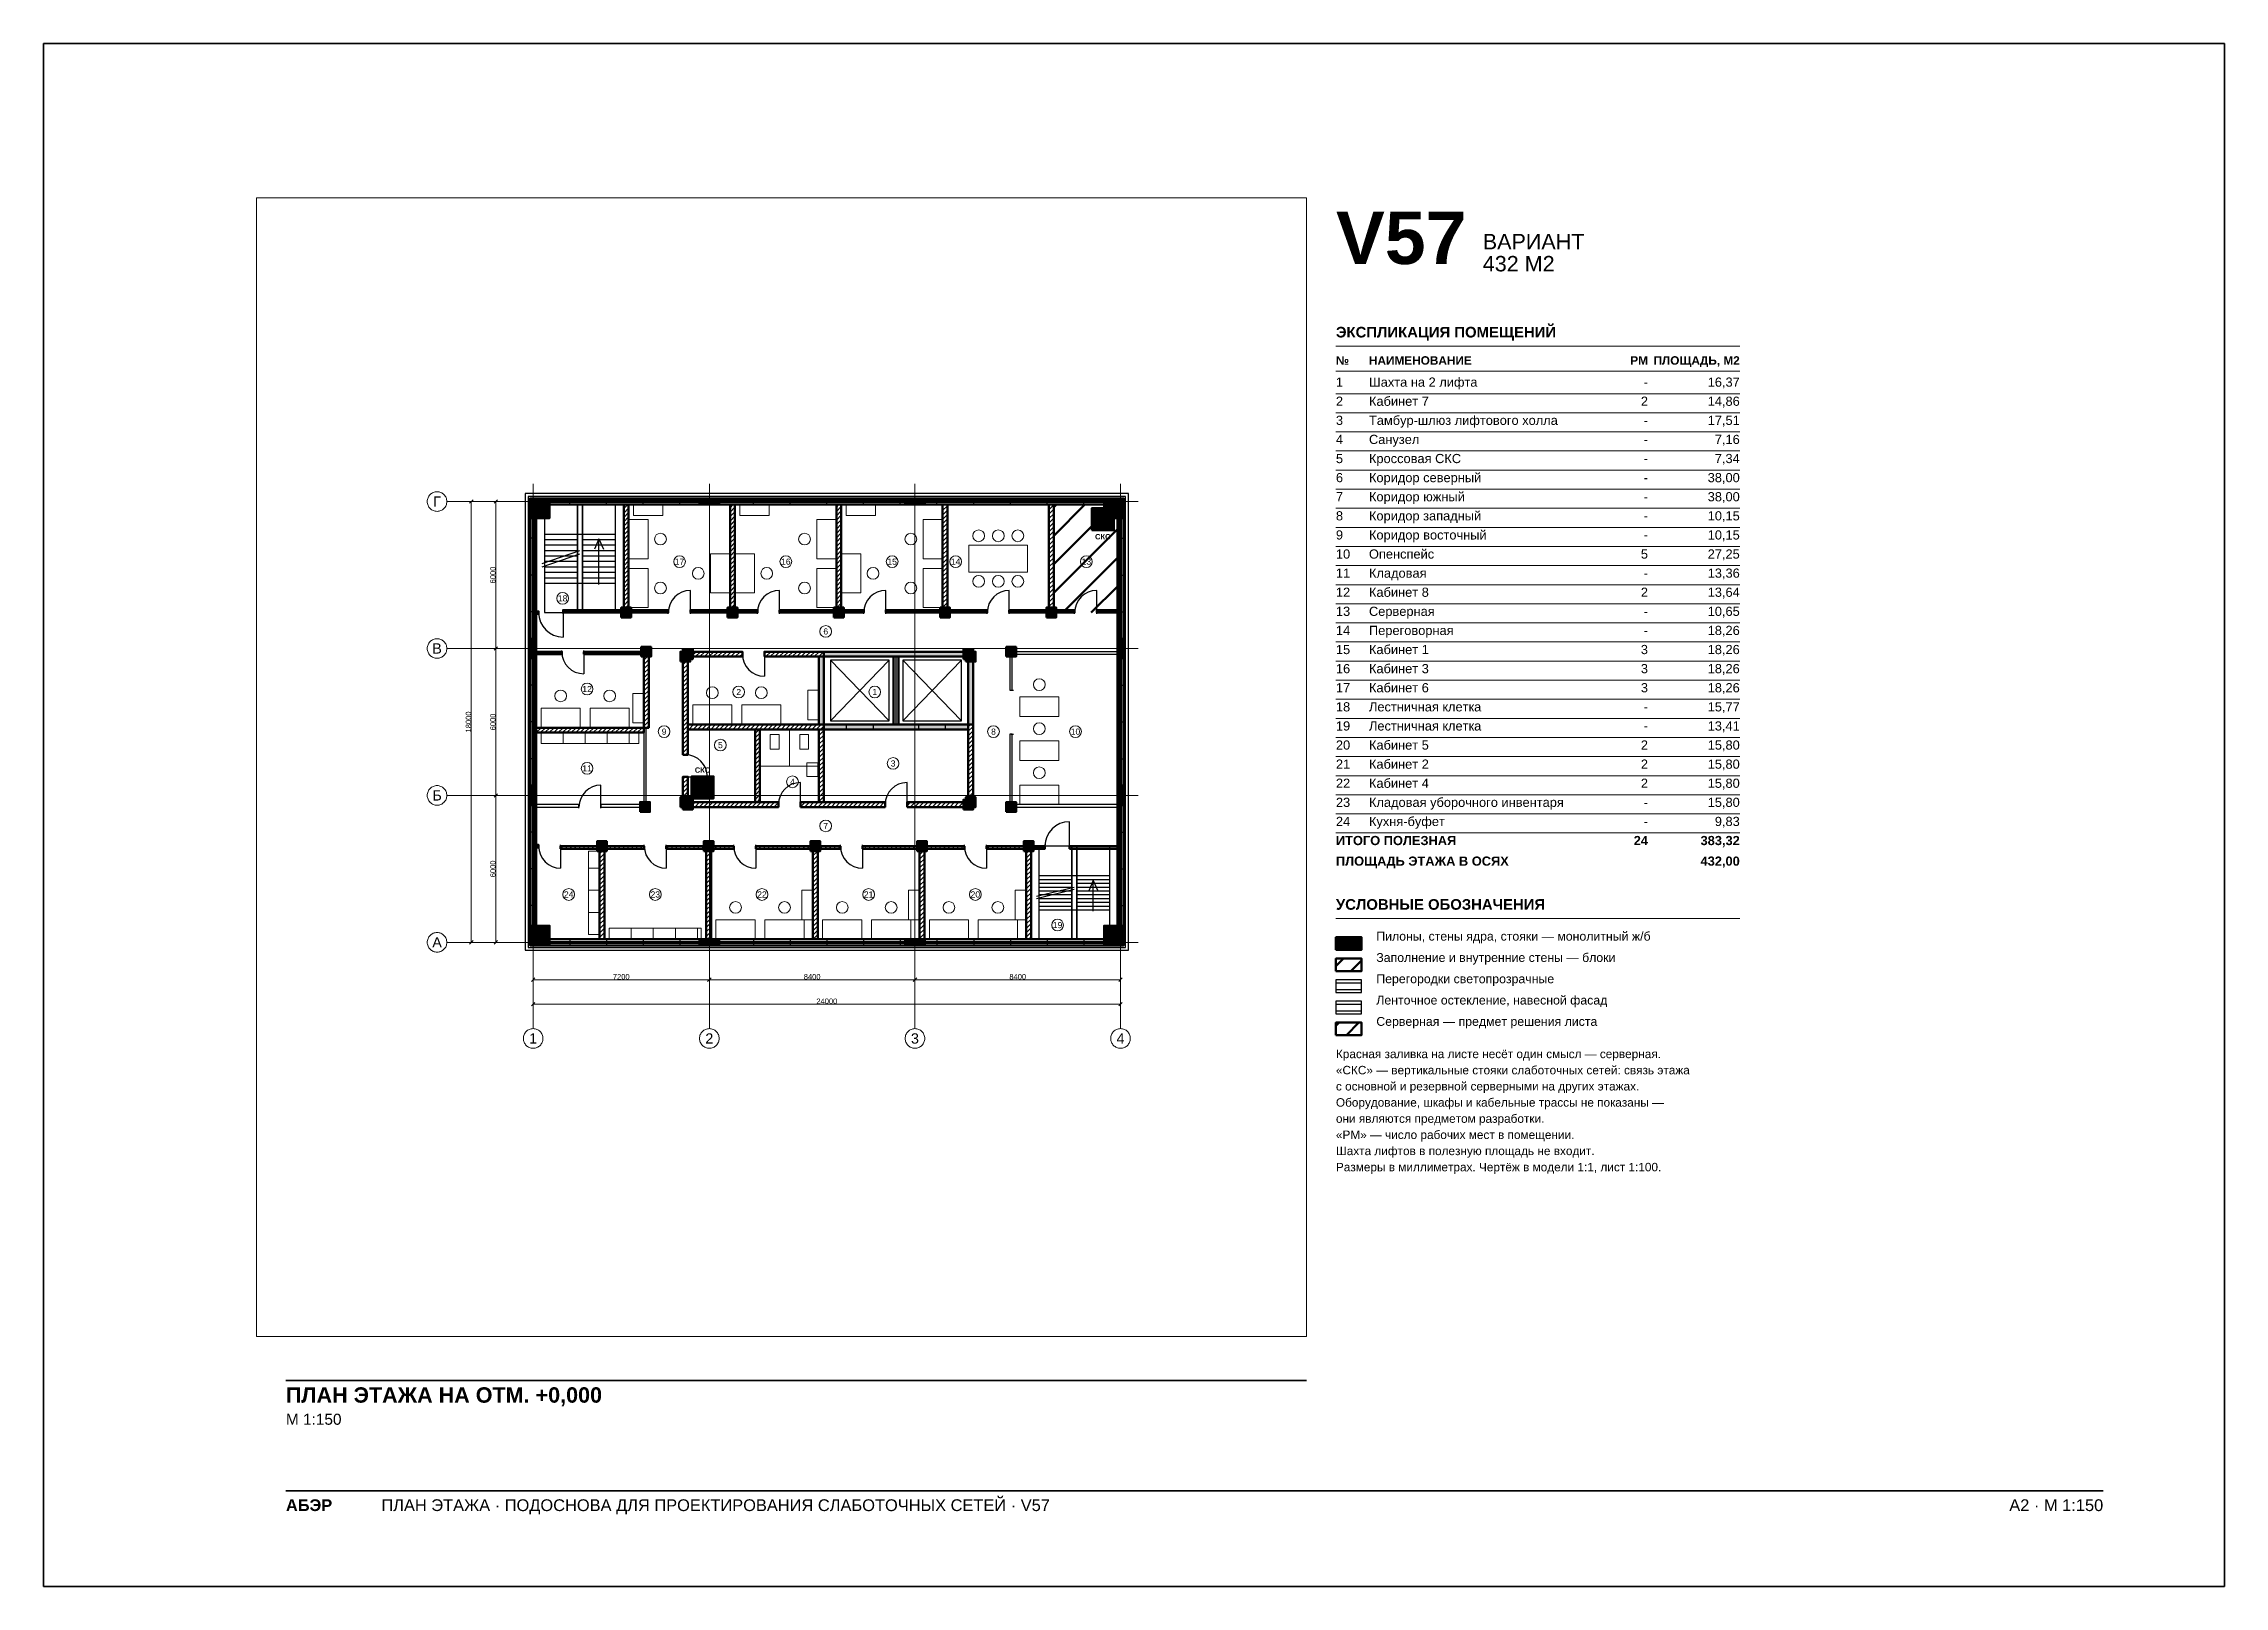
# Paper-space layout 'A2-1-100' of a CAD drawing. Header units: millimetres. Extents: x 0 to 594, y 0 to 420.
# The model-space entities are those that its viewports show. They can reach past a viewport. Long polylines and large blocks are cut down to what shows.
import ezdxf
from ezdxf.enums import TextEntityAlignment as Align

# ---------------------------------------------------------------- set-up
doc = ezdxf.new("R2010")
doc.units = ezdxf.units.MM
doc.linetypes.add('CENTER2', pattern=[2.541, 1.587, -0.318, 0.318, -0.318])
for name, color, linetype, lineweight in [('A-ANNO-LEGEND', 7, 'CONTINUOUS', 18), ('A-ANNO-NOTES', 8, 'CONTINUOUS', 13), ('A-ANNO-ROOM', 7, 'CONTINUOUS', 18), ('A-ANNO-TABLE', 7, 'CONTINUOUS', 18), ('A-DIMS', 8, 'CONTINUOUS', 13), ('A-DOOR', 3, 'CONTINUOUS', 25), ('A-ELEV', 7, 'CONTINUOUS', 25), ('A-FACADE-PANEL', 8, 'CONTINUOUS', 25), ('A-FURN', 8, 'CONTINUOUS', 18), ('A-GLAZ-RIBBON', 5, 'CONTINUOUS', 25), ('A-GRID', 8, 'CENTER2', 13), ('A-HATCH', 9, 'CONTINUOUS', 9), ('A-OUTLINE', 7, 'CONTINUOUS', 50), ('A-SANI', 8, 'CONTINUOUS', 18), ('A-STAIR', 7, 'CONTINUOUS', 25), ('A-TITLE', 7, 'CONTINUOUS', 35), ('A-VIEWPORT', 8, 'CONTINUOUS', 9), ('A-WALL-BLOCK', 9, 'CONTINUOUS', 50), ('A-WALL-GLASS', 4, 'CONTINUOUS', 25), ('A-WALL-RC', 7, 'CONTINUOUS', 50), ('E-SCS-RISER', 1, 'CONTINUOUS', 50), ('E-SERVER-ROOM', 1, 'CONTINUOUS', 50)]:
    doc.layers.add(name, color=color, linetype=linetype, lineweight=lineweight)
doc.styles.add('Arial', font='arial.ttf')
doc.styles.add('Arial-Bold', font='arialbd.ttf')
doc.styles.get("Standard").update_dxf_attribs({"font": 'arial.ttf'})

psp = doc.layouts.new('A2-1-100')

# ---------------------------------------------------------------- texts
at = {"layer": 'A-ANNO-LEGEND'}
for s, height, style, p in [('УСЛОВНЫЕ ОБОЗНАЧЕНИЯ', 2.9, 'Arial-Bold', (352, 184.2)), ('Пилоны, стены ядра, стояки — монолитный ж/б', 2.4, 'Arial', (363, 175.8)), ('Заполнение и внутренние стены — блоки', 2.4, 'Arial', (363, 170)), ('Перегородки светопрозрачные', 2.4, 'Arial', (363, 164.2)), ('Ленточное остекление, навесной фасад', 2.4, 'Arial', (363, 158.4)), ('Серверная — предмет решения листа', 2.4, 'Arial', (363, 152.6))]:
    psp.add_text(s, height=height, dxfattribs=dict(at, style=style)).set_placement(p)
at = {"layer": 'A-ANNO-NOTES', "style": 'Arial'}
for s, p in [('Красная заливка на листе несёт один смысл — серверная.', (352, 143.8)), ('«СКС» — вертикальные стояки слаботочных сетей: связь этажа', (352, 139.4)), ('с основной и резервной серверными на других этажах.', (352, 135)), ('Оборудование, шкафы и кабельные трассы не показаны —', (352, 130.6)), ('они являются предметом разработки.', (352, 126.2)), ('«РМ» — число рабочих мест в помещении.', (352, 121.8)), ('Шахта лифтов в полезную площадь не входит.', (352, 117.4)), ('Размеры в миллиметрах. Чертёж в модели 1:1, лист 1:100.', (352, 113))]:
    psp.add_text(s, height=2.3, dxfattribs=at).set_placement(p)
at = {"layer": 'A-ANNO-TABLE'}
for s, height, style, p in [('ЭКСПЛИКАЦИЯ ПОМЕЩЕНИЙ', 2.9, 'Arial-Bold', (352, 340)), ('№', 2.3, 'Arial-Bold', (352, 332.6)), ('НАИМЕНОВАНИЕ', 2.3, 'Arial-Bold', (361, 332.6)), ('1', 2.5, 'Arial', (352, 326.6)), ('Шахта на 2 лифта', 2.5, 'Arial', (361, 326.6)), ('2', 2.5, 'Arial', (352, 321.4)), ('Кабинет 7', 2.5, 'Arial', (361, 321.4)), ('3', 2.5, 'Arial', (352, 316.2)), ('Тамбур-шлюз лифтового холла', 2.5, 'Arial', (361, 316.2)), ('4', 2.5, 'Arial', (352, 311)), ('Санузел', 2.5, 'Arial', (361, 311)), ('5', 2.5, 'Arial', (352, 305.8)), ('6', 2.5, 'Arial', (352, 300.6)), ('Кроссовая СКС', 2.5, 'Arial', (361, 305.8)), ('Коридор северный', 2.5, 'Arial', (361, 300.6)), ('7', 2.5, 'Arial', (352, 295.4)), ('Коридор южный', 2.5, 'Arial', (361, 295.4)), ('8', 2.5, 'Arial', (352, 290.2)), ('Коридор западный', 2.5, 'Arial', (361, 290.2)), ('9', 2.5, 'Arial', (352, 285)), ('Коридор восточный', 2.5, 'Arial', (361, 285)), ('10', 2.5, 'Arial', (352, 279.8)), ('Опенспейс', 2.5, 'Arial', (361, 279.8)), ('11', 2.5, 'Arial', (352, 274.6)), ('Кладовая', 2.5, 'Arial', (361, 274.6)), ('12', 2.5, 'Arial', (352, 269.4)), ('Кабинет 8', 2.5, 'Arial', (361, 269.4)), ('13', 2.5, 'Arial', (352, 264.2)), ('14', 2.5, 'Arial', (352, 259)), ('Серверная', 2.5, 'Arial', (361, 264.2)), ('Переговорная', 2.5, 'Arial', (361, 259)), ('15', 2.5, 'Arial', (352, 253.8)), ('Кабинет 1', 2.5, 'Arial', (361, 253.8)), ('16', 2.5, 'Arial', (352, 248.6)), ('Кабинет 3', 2.5, 'Arial', (361, 248.6)), ('17', 2.5, 'Arial', (352, 243.4)), ('Кабинет 6', 2.5, 'Arial', (361, 243.4)), ('18', 2.5, 'Arial', (352, 238.2)), ('Лестничная клетка', 2.5, 'Arial', (361, 238.2)), ('19', 2.5, 'Arial', (352, 233)), ('Лестничная клетка', 2.5, 'Arial', (361, 233)), ('20', 2.5, 'Arial', (352, 227.8)), ('Кабинет 5', 2.5, 'Arial', (361, 227.8)), ('21', 2.5, 'Arial', (352, 222.6)), ('22', 2.5, 'Arial', (352, 217.4)), ('Кабинет 2', 2.5, 'Arial', (361, 222.6)), ('Кабинет 4', 2.5, 'Arial', (361, 217.4)), ('23', 2.5, 'Arial', (352, 212.2)), ('Кладовая уборочного инвентаря', 2.5, 'Arial', (361, 212.2)), ('24', 2.5, 'Arial', (352, 207)), ('Кухня-буфет', 2.5, 'Arial', (361, 207)), ('ИТОГО ПОЛЕЗНАЯ', 2.5, 'Arial-Bold', (352, 201.8)), ('ПЛОЩАДЬ ЭТАЖА В ОСЯХ', 2.5, 'Arial-Bold', (352, 196.2))]:
    psp.add_text(s, height=height, dxfattribs=dict(at, style=style)).set_placement(p)
for s, height, style, p in [('РМ', 2.3, 'Arial-Bold', (437, 332.6)), ('ПЛОЩАДЬ, М2', 2.3, 'Arial-Bold', (462, 332.6)), ('-', 2.5, 'Arial', (437, 326.6)), ('16,37', 2.5, 'Arial', (462, 326.6)), ('2', 2.5, 'Arial', (437, 321.4)), ('14,86', 2.5, 'Arial', (462, 321.4)), ('-', 2.5, 'Arial', (437, 316.2)), ('17,51', 2.5, 'Arial', (462, 316.2)), ('-', 2.5, 'Arial', (437, 311)), ('7,16', 2.5, 'Arial', (462, 311)), ('-', 2.5, 'Arial', (437, 305.8)), ('38,00', 2.5, 'Arial', (462, 300.6)), ('7,34', 2.5, 'Arial', (462, 305.8)), ('-', 2.5, 'Arial', (437, 300.6)), ('38,00', 2.5, 'Arial', (462, 295.4)), ('-', 2.5, 'Arial', (437, 295.4)), ('-', 2.5, 'Arial', (437, 290.2)), ('10,15', 2.5, 'Arial', (462, 290.2)), ('-', 2.5, 'Arial', (437, 285)), ('10,15', 2.5, 'Arial', (462, 285)), ('5', 2.5, 'Arial', (437, 279.8)), ('27,25', 2.5, 'Arial', (462, 279.8)), ('-', 2.5, 'Arial', (437, 274.6)), ('13,36', 2.5, 'Arial', (462, 274.6)), ('2', 2.5, 'Arial', (437, 269.4)), ('13,64', 2.5, 'Arial', (462, 269.4)), ('-', 2.5, 'Arial', (437, 264.2)), ('10,65', 2.5, 'Arial', (462, 264.2)), ('18,26', 2.5, 'Arial', (462, 259)), ('3', 2.5, 'Arial', (437, 253.8)), ('-', 2.5, 'Arial', (437, 259)), ('18,26', 2.5, 'Arial', (462, 253.8)), ('3', 2.5, 'Arial', (437, 248.6)), ('18,26', 2.5, 'Arial', (462, 248.6)), ('3', 2.5, 'Arial', (437, 243.4)), ('18,26', 2.5, 'Arial', (462, 243.4)), ('-', 2.5, 'Arial', (437, 238.2)), ('15,77', 2.5, 'Arial', (462, 238.2)), ('-', 2.5, 'Arial', (437, 233)), ('13,41', 2.5, 'Arial', (462, 233)), ('2', 2.5, 'Arial', (437, 227.8)), ('15,80', 2.5, 'Arial', (462, 227.8)), ('2', 2.5, 'Arial', (437, 222.6)), ('2', 2.5, 'Arial', (437, 217.4)), ('15,80', 2.5, 'Arial', (462, 222.6)), ('15,80', 2.5, 'Arial', (462, 217.4)), ('15,80', 2.5, 'Arial', (462, 212.2)), ('-', 2.5, 'Arial', (437, 212.2)), ('-', 2.5, 'Arial', (437, 207)), ('9,83', 2.5, 'Arial', (462, 207)), ('24', 2.5, 'Arial-Bold', (437, 201.8)), ('383,32', 2.5, 'Arial-Bold', (462, 201.8)), ('432,00', 2.5, 'Arial-Bold', (462, 196.2))]:
    psp.add_text(s, height=height, dxfattribs=dict(at, style=style)).set_placement(p, align=Align.RIGHT)
at = {"layer": 'A-TITLE'}
for s, height, style, p in [('V57', 14.3, 'Arial-Bold', (352, 360)), ('ВАРИАНТ', 4.2, 'Arial', (392, 364)), ('432 М2', 4.2, 'Arial', (392, 358)), ('ПЛАН ЭТАЖА НА ОТМ. +0,000', 4.2, 'Arial-Bold', (66, 50)), ('М 1:150', 3, 'Arial', (66, 44)), ('ПЛАН ЭТАЖА · ПОДОСНОВА ДЛЯ ПРОЕКТИРОВАНИЯ СЛАБОТОЧНЫХ СЕТЕЙ · V57', 3.2, 'Arial', (92, 20.5)), ('АБЭР', 3.2, 'Arial-Bold', (66, 20.5))]:
    psp.add_text(s, height=height, dxfattribs=dict(at, style=style)).set_placement(p)
at = {"layer": 'A-TITLE', "style": 'Arial'}
psp.add_text('A2 · М 1:150', height=3.2, dxfattribs=at).set_placement((561, 20.5), align=Align.RIGHT)

msp = doc.modelspace()

# ---------------------------------------------------------------- texts
at = {"layer": 'A-ANNO-ROOM'}
for s, p in [('17', (5983, 15547)), ('16', (10326, 15547)), ('15', (14669, 15547)), ('14', (17262, 15547)), ('13', (22605, 15547)), ('18', (1205, 14047)), ('6', (11955, 12697)), ('12', (2205, 10344)), ('2', (8401, 10223)), ('1', (13958, 10223)), ('9', (5351, 8605)), ('5', (7651, 8055)), ('8', (18809, 8605)), ('10', (22159, 8605)), ('11', (2205, 7105)), ('3', (14708, 7305)), ('4', (10596, 6555)), ('7', (11955, 4755)), ('24', (1455, 1955)), ('23', (4991, 1955)), ('22', (9350, 1955)), ('21', (13709, 1955)), ('20', (18068, 1955)), ('19', (21427, 705))]:
    msp.add_text(s, height=250, dxfattribs=at).set_placement(p, align=Align.MIDDLE_CENTER)
at = {"layer": 'A-DIMS'}
for s, p in [('6000', (-1645, 15000)), ('18000', (-2645, 9000)), ('6000', (-1645, 9000)), ('6000', (-1645, 3000))]:
    msp.add_text(s, height=220, rotation=90, dxfattribs=at).set_placement(p, align=Align.MIDDLE_CENTER)
for s, p in [('7200', (3600, -1405)), ('8400', (11400, -1405)), ('8400', (19800, -1405)), ('24000', (12000, -2405))]:
    msp.add_text(s, height=220, dxfattribs=at).set_placement(p, align=Align.MIDDLE_CENTER)
at = {"layer": 'A-GRID'}
for s, p in [('Г', (-3925, 18000)), ('В', (-3925, 12000)), ('Б', (-3925, 6000)), ('А', (-3925, 0)), ('1', (0, -3925)), ('2', (7200, -3925)), ('3', (15600, -3925)), ('4', (24000, -3925))]:
    msp.add_text(s, height=420, dxfattribs=at).set_placement(p, align=Align.MIDDLE_CENTER)
at = {"layer": 'E-SCS-RISER', "style": 'Arial-Bold'}
for p in [(23275, 16565), (6921, 7035)]:
    msp.add_text('СКС', height=220, dxfattribs=at).set_placement(p, align=Align.MIDDLE_CENTER)

# ---------------------------------------------------------------- hatches: boundary and pattern name
at = {"layer": 'A-HATCH'}
h = msp.add_hatch(dxfattribs=at)
h.set_pattern_fill('ANSI31', scale=40)
h.paths.add_polyline_path([(3703, 13467), (3903, 13467), (3903, 17875), (3903, 17875), (3703, 17875), (3703, 17875)])
h = msp.add_hatch(dxfattribs=at)
h.set_pattern_fill('ANSI31', scale=40)
h.paths.add_polyline_path([(8046, 13467), (8246, 13467), (8246, 17875), (8246, 17875), (8046, 17875), (8046, 17875)])
h = msp.add_hatch(dxfattribs=at)
h.set_pattern_fill('ANSI31', scale=40)
h.paths.add_polyline_path([(12389, 13467), (12589, 13467), (12589, 17875), (12589, 17875), (12389, 17875), (12389, 17875)])
h = msp.add_hatch(dxfattribs=at)
h.set_pattern_fill('ANSI31', scale=40)
h.paths.add_polyline_path([(16732, 13467), (16932, 13467), (16932, 17875), (16932, 17875), (16732, 17875), (16732, 17875)])
h = msp.add_hatch(dxfattribs=at)
h.set_pattern_fill('ANSI31', scale=40)
h.paths.add_polyline_path([(21075, 13467), (21275, 13467), (21275, 17875), (21275, 17875), (21075, 17875), (21075, 17875)])
h = msp.add_hatch(dxfattribs=at)
h.set_pattern_fill('ANSI31', scale=40)
h.paths.add_polyline_path([(125, 13417), (125, 13417), (225, 13417), (225, 13517), (125, 13517), (125, 13517)])
h = msp.add_hatch(dxfattribs=at)
h.set_pattern_fill('ANSI31', scale=40)
h.paths.add_polyline_path([(3903, 13467), (5524, 13467), (5524, 13567), (3903, 13567)])
h = msp.add_hatch(dxfattribs=at)
h.set_pattern_fill('ANSI31', scale=40)
h.paths.add_polyline_path([(6424, 13467), (8046, 13467), (8046, 13567), (6424, 13567)])
h = msp.add_hatch(dxfattribs=at)
h.set_pattern_fill('ANSI31', scale=40)
h.paths.add_polyline_path([(8246, 13467), (9168, 13467), (9168, 13567), (8246, 13567)])
h = msp.add_hatch(dxfattribs=at)
h.set_pattern_fill('ANSI31', scale=40)
h.paths.add_polyline_path([(10068, 13467), (12389, 13467), (12389, 13567), (10068, 13567)])
h = msp.add_hatch(dxfattribs=at)
h.set_pattern_fill('ANSI31', scale=40)
h.paths.add_polyline_path([(12589, 13467), (13510, 13467), (13510, 13567), (12589, 13567)])
h = msp.add_hatch(dxfattribs=at)
h.set_pattern_fill('ANSI31', scale=40)
h.paths.add_polyline_path([(14410, 13467), (16732, 13467), (16732, 13567), (14410, 13567)])
h = msp.add_hatch(dxfattribs=at)
h.set_pattern_fill('ANSI31', scale=40)
h.paths.add_polyline_path([(16932, 13467), (18554, 13467), (18554, 13567), (16932, 13567)])
h = msp.add_hatch(dxfattribs=at)
h.set_pattern_fill('ANSI31', scale=40)
h.paths.add_polyline_path([(19454, 13467), (21075, 13467), (21075, 13567), (19454, 13567)])
h = msp.add_hatch(dxfattribs=at)
h.set_pattern_fill('ANSI31', scale=40)
h.paths.add_polyline_path([(21275, 13467), (22125, 13467), (22125, 13567), (21275, 13567)])
h = msp.add_hatch(dxfattribs=at)
h.set_pattern_fill('ANSI31', scale=40)
h.paths.add_polyline_path([(23025, 13467), (23875, 13467), (23875, 13467), (23875, 13567), (23875, 13567), (23025, 13567)])
h = msp.add_hatch(dxfattribs=at)
h.set_pattern_fill('ANSI31', scale=40)
h.paths.add_polyline_path([(125, 11767), (125, 11767), (1173, 11767), (1173, 11867), (125, 11867), (125, 11867)])
h = msp.add_hatch(dxfattribs=at)
h.set_pattern_fill('ANSI31', scale=40)
h.paths.add_polyline_path([(2073, 11767), (4521, 11767), (4521, 11867), (2073, 11867)])
h = msp.add_hatch(dxfattribs=at)
h.set_pattern_fill('ANSI31', scale=40)
h.paths.add_polyline_path([(4521, 8764), (4721, 8764), (4721, 11867), (4521, 11867)])
h = msp.add_hatch(dxfattribs=at)
h.set_pattern_fill('ANSI31', scale=40)
h.paths.add_polyline_path([(6121, 7659), (6321, 7659), (6321, 11667), (6121, 11667)])
h = msp.add_hatch(dxfattribs=at)
h.set_pattern_fill('ANSI31', scale=40)
h.paths.add_polyline_path([(6321, 11667), (8550, 11667), (8550, 11867), (6321, 11867)])
h = msp.add_hatch(dxfattribs=at)
h.set_pattern_fill('ANSI31', scale=40)
h.paths.add_polyline_path([(9450, 11667), (11878, 11667), (11878, 11867), (9450, 11867)])
h = msp.add_hatch(dxfattribs=at)
h.set_pattern_fill('ANSI31', scale=40)
h.paths.add_polyline_path([(125, 8564), (125, 8564), (4521, 8564), (4521, 8764), (125, 8764), (125, 8764)])
h = msp.add_hatch(dxfattribs=at)
h.set_pattern_fill('ANSI31', scale=40)
h.paths.add_polyline_path([(6321, 8693), (11878, 8693), (11878, 8893), (6321, 8893)])
h = msp.add_hatch(dxfattribs=at)
h.set_pattern_fill('ANSI31', scale=40)
h.paths.add_polyline_path([(9066, 5725), (9266, 5725), (9266, 8693), (9066, 8693)])
h = msp.add_hatch(dxfattribs=at)
h.set_pattern_fill('ANSI31', scale=40)
h.paths.add_polyline_path([(11678, 5725), (11878, 5725), (11878, 8693), (11678, 8693)])
h = msp.add_hatch(dxfattribs=at)
h.set_pattern_fill('ANSI31', scale=40)
h.paths.add_polyline_path([(17779, 5725), (17979, 5725), (17979, 8893), (17779, 8893)])
h = msp.add_hatch(dxfattribs=at)
h.set_pattern_fill('ANSI31', scale=40)
h.paths.add_polyline_path([(6121, 5725), (6321, 5725), (6321, 6759), (6121, 6759)])
h = msp.add_hatch(dxfattribs=at)
h.set_pattern_fill('ANSI31', scale=40)
h.paths.add_polyline_path([(6321, 5525), (10022, 5525), (10022, 5725), (6321, 5725)])
h = msp.add_hatch(dxfattribs=at)
h.set_pattern_fill('ANSI31', scale=40)
h.paths.add_polyline_path([(10922, 5525), (14378, 5525), (14378, 5725), (10922, 5725)])
h = msp.add_hatch(dxfattribs=at)
h.set_pattern_fill('ANSI31', scale=40)
h.paths.add_polyline_path([(15278, 5525), (17779, 5525), (17779, 5725), (15278, 5725)])
h = msp.add_hatch(dxfattribs=at)
h.set_pattern_fill('ANSI31', scale=40)
h.paths.add_polyline_path([(125, 3875), (125, 3875), (225, 3875), (225, 3975), (125, 3975), (125, 3975)])
h = msp.add_hatch(dxfattribs=at)
h.set_pattern_fill('ANSI31', scale=40)
h.paths.add_polyline_path([(1125, 3825), (2711, 3825), (2711, 3925), (1125, 3925)])
h = msp.add_hatch(dxfattribs=at)
h.set_pattern_fill('ANSI31', scale=40)
h.paths.add_polyline_path([(2711, 125), (2911, 125), (2911, 125), (2911, 3925), (2711, 3925), (2711, 125)])
h = msp.add_hatch(dxfattribs=at)
h.set_pattern_fill('ANSI31', scale=40)
h.paths.add_polyline_path([(2911, 3825), (4540, 3825), (4540, 3925), (2911, 3925)])
h = msp.add_hatch(dxfattribs=at)
h.set_pattern_fill('ANSI31', scale=40)
h.paths.add_polyline_path([(5440, 3825), (7070, 3825), (7070, 3925), (5440, 3925)])
h = msp.add_hatch(dxfattribs=at)
h.set_pattern_fill('ANSI31', scale=40)
h.paths.add_polyline_path([(7070, 125), (7270, 125), (7270, 125), (7270, 3925), (7070, 3925), (7070, 125)])
h = msp.add_hatch(dxfattribs=at)
h.set_pattern_fill('ANSI31', scale=40)
h.paths.add_polyline_path([(7270, 3825), (8200, 3825), (8200, 3925), (7270, 3925)])
h = msp.add_hatch(dxfattribs=at)
h.set_pattern_fill('ANSI31', scale=40)
h.paths.add_polyline_path([(9100, 3825), (11429, 3825), (11429, 3925), (9100, 3925)])
h = msp.add_hatch(dxfattribs=at)
h.set_pattern_fill('ANSI31', scale=40)
h.paths.add_polyline_path([(11429, 125), (11629, 125), (11629, 125), (11629, 3925), (11429, 3925), (11429, 125)])
h = msp.add_hatch(dxfattribs=at)
h.set_pattern_fill('ANSI31', scale=40)
h.paths.add_polyline_path([(11629, 3825), (12558, 3825), (12558, 3925), (11629, 3925)])
h = msp.add_hatch(dxfattribs=at)
h.set_pattern_fill('ANSI31', scale=40)
h.paths.add_polyline_path([(13458, 3825), (15788, 3825), (15788, 3925), (13458, 3925)])
h = msp.add_hatch(dxfattribs=at)
h.set_pattern_fill('ANSI31', scale=40)
h.paths.add_polyline_path([(15788, 125), (15988, 125), (15988, 125), (15988, 3925), (15788, 3925), (15788, 125)])
h = msp.add_hatch(dxfattribs=at)
h.set_pattern_fill('ANSI31', scale=40)
h.paths.add_polyline_path([(15988, 3825), (17618, 3825), (17618, 3925), (15988, 3925)])
h = msp.add_hatch(dxfattribs=at)
h.set_pattern_fill('ANSI31', scale=40)
h.paths.add_polyline_path([(18518, 3825), (20147, 3825), (20147, 3925), (18518, 3925)])
h = msp.add_hatch(dxfattribs=at)
h.set_pattern_fill('ANSI31', scale=40)
h.paths.add_polyline_path([(20147, 125), (20347, 125), (20347, 125), (20347, 3925), (20147, 3925), (20147, 125)])
at = {"layer": 'A-WALL-RC'}
h = msp.add_hatch(color=7, dxfattribs=at)
h.dxf.hatch_style = 1
h.paths.add_polyline_path([(-125, 17325), (675, 17325), (675, 18125), (-125, 18125)])
h = msp.add_hatch(color=7, dxfattribs=at)
h.dxf.hatch_style = 1
h.paths.add_polyline_path([(6800, 17875), (7600, 17875), (7600, 18125), (6800, 18125)])
h = msp.add_hatch(color=7, dxfattribs=at)
h.dxf.hatch_style = 1
h.paths.add_polyline_path([(15200, 17875), (16000, 17875), (16000, 18125), (15200, 18125)])
h = msp.add_hatch(color=7, dxfattribs=at)
h.dxf.hatch_style = 1
h.paths.add_polyline_path([(23325, 17325), (24125, 17325), (24125, 18125), (23325, 18125)])
h = msp.add_hatch(color=7, dxfattribs=at)
h.dxf.hatch_style = 1
h.paths.add_polyline_path([(1225, 13467), (3703, 13467), (3703, 13567), (1225, 13567)])
h = msp.add_hatch(color=7, dxfattribs=at)
h.dxf.hatch_style = 1
h.paths.add_polyline_path([(3603, 13267), (4003, 13267), (4003, 13667), (3603, 13667)])
h = msp.add_hatch(color=7, dxfattribs=at)
h.dxf.hatch_style = 1
h.paths.add_polyline_path([(7946, 13267), (8346, 13267), (8346, 13667), (7946, 13667)])
h = msp.add_hatch(color=7, dxfattribs=at)
h.dxf.hatch_style = 1
h.paths.add_polyline_path([(12289, 13267), (12689, 13267), (12689, 13667), (12289, 13667)])
h = msp.add_hatch(color=7, dxfattribs=at)
h.dxf.hatch_style = 1
h.paths.add_polyline_path([(16632, 13267), (17032, 13267), (17032, 13667), (16632, 13667)])
h = msp.add_hatch(color=7, dxfattribs=at)
h.dxf.hatch_style = 1
h.paths.add_polyline_path([(20975, 13267), (21375, 13267), (21375, 13667), (20975, 13667)])
h = msp.add_hatch(color=7, dxfattribs=at)
h.dxf.hatch_style = 1
h.paths.add_polyline_path([(-125, 11600), (125, 11600), (125, 12400), (-125, 12400)])
h = msp.add_hatch(color=7, dxfattribs=at)
h.dxf.hatch_style = 1
h.paths.add_polyline_path([(4421, 11667), (4821, 11667), (4821, 12067), (4421, 12067)])
h = msp.add_hatch(color=7, dxfattribs=at)
h.dxf.hatch_style = 1
h.paths.add_polyline_path([(6021, 11467), (6421, 11467), (6421, 11867), (6021, 11867)])
h = msp.add_hatch(color=7, dxfattribs=at)
h.dxf.hatch_style = 1
h.paths.add_polyline_path([(6121, 11567), (6521, 11567), (6521, 11967), (6121, 11967)])
h = msp.add_hatch(color=7, dxfattribs=at)
h.dxf.hatch_style = 1
h.paths.add_polyline_path([(11678, 8893), (11878, 8893), (11878, 11667), (11678, 11667)])
h = msp.add_hatch(color=7, dxfattribs=at)
h.dxf.hatch_style = 1
h.paths.add_polyline_path([(11878, 11667), (17779, 11667), (17779, 11867), (11878, 11867)])
h = msp.add_hatch(color=7, dxfattribs=at)
h.dxf.hatch_style = 1
h.paths.add_polyline_path([(14729, 8893), (14929, 8893), (14929, 11667), (14729, 11667)])
h = msp.add_hatch(color=7, dxfattribs=at)
h.dxf.hatch_style = 1
h.paths.add_polyline_path([(17579, 11567), (17979, 11567), (17979, 11967), (17579, 11967)])
h = msp.add_hatch(color=7, dxfattribs=at)
h.dxf.hatch_style = 1
h.paths.add_polyline_path([(17679, 11467), (18079, 11467), (18079, 11867), (17679, 11867)])
h = msp.add_hatch(color=7, dxfattribs=at)
h.dxf.hatch_style = 1
h.paths.add_polyline_path([(17779, 8893), (17979, 8893), (17979, 11667), (17779, 11667)])
h = msp.add_hatch(color=7, dxfattribs=at)
h.dxf.hatch_style = 1
h.paths.add_polyline_path([(19329, 11667), (19729, 11667), (19729, 12067), (19329, 12067)])
h = msp.add_hatch(color=7, dxfattribs=at)
h.dxf.hatch_style = 1
h.paths.add_polyline_path([(23875, 11600), (24125, 11600), (24125, 12400), (23875, 12400)])
h = msp.add_hatch(color=7, dxfattribs=at)
h.dxf.hatch_style = 1
h.paths.add_polyline_path([(11878, 8693), (17779, 8693), (17779, 8893), (11878, 8893)])
h = msp.add_hatch(color=7, dxfattribs=at)
h.dxf.hatch_style = 1
h.paths.add_polyline_path([(-125, 5600), (125, 5600), (125, 6400), (-125, 6400)])
h = msp.add_hatch(color=7, dxfattribs=at)
h.dxf.hatch_style = 1
h.paths.add_polyline_path([(23875, 5600), (24125, 5600), (24125, 6400), (23875, 6400)])
h = msp.add_hatch(color=7, dxfattribs=at)
h.dxf.hatch_style = 1
h.paths.add_polyline_path([(4371, 5325), (4771, 5325), (4771, 5725), (4371, 5725)])
h = msp.add_hatch(color=7, dxfattribs=at)
h.dxf.hatch_style = 1
h.paths.add_polyline_path([(6021, 5525), (6421, 5525), (6421, 5925), (6021, 5925)])
h = msp.add_hatch(color=7, dxfattribs=at)
h.dxf.hatch_style = 1
h.paths.add_polyline_path([(6121, 5425), (6521, 5425), (6521, 5825), (6121, 5825)])
h = msp.add_hatch(color=7, dxfattribs=at)
h.dxf.hatch_style = 1
h.paths.add_polyline_path([(17579, 5425), (17979, 5425), (17979, 5825), (17579, 5825)])
h = msp.add_hatch(color=7, dxfattribs=at)
h.dxf.hatch_style = 1
h.paths.add_polyline_path([(17679, 5525), (18079, 5525), (18079, 5925), (17679, 5925)])
h = msp.add_hatch(color=7, dxfattribs=at)
h.dxf.hatch_style = 1
h.paths.add_polyline_path([(19329, 5325), (19729, 5325), (19729, 5725), (19329, 5725)])
h = msp.add_hatch(color=7, dxfattribs=at)
h.dxf.hatch_style = 1
h.paths.add_polyline_path([(2611, 3725), (3011, 3725), (3011, 4125), (2611, 4125)])
h = msp.add_hatch(color=7, dxfattribs=at)
h.dxf.hatch_style = 1
h.paths.add_polyline_path([(6970, 3725), (7370, 3725), (7370, 4125), (6970, 4125)])
h = msp.add_hatch(color=7, dxfattribs=at)
h.dxf.hatch_style = 1
h.paths.add_polyline_path([(11329, 3725), (11729, 3725), (11729, 4125), (11329, 4125)])
h = msp.add_hatch(color=7, dxfattribs=at)
h.dxf.hatch_style = 1
h.paths.add_polyline_path([(15688, 3725), (16088, 3725), (16088, 4125), (15688, 4125)])
h = msp.add_hatch(color=7, dxfattribs=at)
h.dxf.hatch_style = 1
h.paths.add_polyline_path([(20047, 3725), (20447, 3725), (20447, 4125), (20047, 4125)])
h = msp.add_hatch(color=7, dxfattribs=at)
h.dxf.hatch_style = 1
h.paths.add_polyline_path([(20347, 3825), (20911, 3825), (20911, 3925), (20347, 3925)])
h = msp.add_hatch(color=7, dxfattribs=at)
h.dxf.hatch_style = 1
h.paths.add_polyline_path([(21911, 3825), (23875, 3825), (23875, 3825), (23875, 3925), (23875, 3925), (21911, 3925)])
h = msp.add_hatch(color=7, dxfattribs=at)
h.dxf.hatch_style = 1
h.paths.add_polyline_path([(-125, -125), (675, -125), (675, 675), (-125, 675)])
h = msp.add_hatch(color=7, dxfattribs=at)
h.dxf.hatch_style = 1
h.paths.add_polyline_path([(6800, -125), (7600, -125), (7600, 125), (6800, 125)])
h = msp.add_hatch(color=7, dxfattribs=at)
h.dxf.hatch_style = 1
h.paths.add_polyline_path([(15200, -125), (16000, -125), (16000, 125), (15200, 125)])
h = msp.add_hatch(color=7, dxfattribs=at)
h.dxf.hatch_style = 1
h.paths.add_polyline_path([(23325, -125), (24125, -125), (24125, 675), (23325, 675)])
at = {"layer": 'E-SCS-RISER'}
h = msp.add_hatch(color=7, dxfattribs=at)
h.dxf.hatch_style = 1
h.paths.add_polyline_path([(22825, 16825), (23725, 16825), (23725, 17725), (22825, 17725)])
h = msp.add_hatch(color=7, dxfattribs=at)
h.dxf.hatch_style = 1
h.paths.add_polyline_path([(6471, 5875), (7371, 5875), (7371, 6775), (6471, 6775)])
at = {"layer": 'E-SERVER-ROOM'}
h = msp.add_hatch(dxfattribs=at)
h.set_pattern_fill('ANSI31', scale=260)
h.paths.add_polyline_path([(21275, 13467), (23875, 13467), (23875, 17875), (21275, 17875)])

# ---------------------------------------------------------------- linework, layer by layer
at = {"layer": 'A-ANNO-ROOM'}
for centre in [(5983, 15547), (10326, 15547), (14669, 15547), (17262, 15547), (22605, 15547), (1205, 14047), (11955, 12697), (2205, 10344), (8401, 10223), (13958, 10223), (5351, 8605), (7651, 8055), (18809, 8605), (22159, 8605), (2205, 7105), (14708, 7305), (10596, 6555), (11955, 4755), (1455, 1955), (4991, 1955), (9350, 1955), (13709, 1955), (18068, 1955), (21427, 705)]:
    msp.add_circle(centre, 240, dxfattribs=at)
at = {"layer": 'A-DIMS'}
for p, q in [((-2596, 17929), (-2454, 18071)), ((-2525, 0), (-2525, 18000)), ((-1596, 17929), (-1454, 18071)), ((-1525, 12000), (-1525, 18000)), ((-1596, 11929), (-1454, 12071)), ((-1596, 11929), (-1454, 12071)), ((-1525, 6000), (-1525, 12000)), ((-1596, 5929), (-1454, 6071)), ((-1596, 5929), (-1454, 6071)), ((-1525, 0), (-1525, 6000)), ((-2596, -71), (-2454, 71)), ((-1596, -71), (-1454, 71)), ((-71, -1596), (71, -1454)), ((0, -1525), (7200, -1525)), ((7129, -1596), (7271, -1454)), ((7129, -1596), (7271, -1454)), ((7200, -1525), (15600, -1525)), ((15529, -1596), (15671, -1454)), ((15529, -1596), (15671, -1454)), ((15600, -1525), (24000, -1525)), ((23929, -1596), (24071, -1454)), ((-71, -2596), (71, -2454)), ((0, -2525), (24000, -2525)), ((23929, -2596), (24071, -2454))]:
    msp.add_line(p, q, dxfattribs=at)
at = {"layer": 'A-DOOR'}
for p, q in [((6424, 13467), (6424, 14367)), ((10068, 13467), (10068, 14367)), ((14410, 13467), (14410, 14367)), ((19454, 13467), (19454, 14367)), ((23025, 13467), (23025, 14367)), ((225, 13417), (225, 13517)), ((1225, 13417), (1225, 13517)), ((1225, 13467), (1225, 12467)), ((5524, 13417), (5524, 13517)), ((6424, 13417), (6424, 13517)), ((9168, 13417), (9168, 13517)), ((10068, 13417), (10068, 13517)), ((13510, 13417), (13510, 13517)), ((14410, 13417), (14410, 13517)), ((18554, 13417), (18554, 13517)), ((19454, 13417), (19454, 13517)), ((22125, 13417), (22125, 13517)), ((23025, 13417), (23025, 13517)), ((1173, 11817), (1173, 11917)), ((2073, 11817), (2073, 11917)), ((2073, 11867), (2073, 10967)), ((8550, 11667), (8550, 11867)), ((9450, 11667), (9450, 11867)), ((9450, 11767), (9450, 10867)), ((19529, 10296), (19629, 10296)), ((12803, 8693), (12803, 8893)), ((13903, 8693), (13903, 8893)), ((15754, 8693), (15754, 8893)), ((16854, 8693), (16854, 8893)), ((19529, 8496), (19629, 8496)), ((6121, 7659), (6321, 7659)), ((2773, 5525), (2773, 6425)), ((6121, 6759), (6321, 6759)), ((6221, 6759), (7121, 6759)), ((10922, 5625), (10922, 6525)), ((15278, 5625), (15278, 6525)), ((1873, 5475), (1873, 5575)), ((2773, 5475), (2773, 5575)), ((10022, 5525), (10022, 5725)), ((10922, 5525), (10922, 5725)), ((14378, 5525), (14378, 5725)), ((15278, 5525), (15278, 5725)), ((21911, 3925), (21911, 4925)), ((225, 3875), (225, 3975)), ((1125, 3875), (1125, 3975)), ((1125, 3925), (1125, 3025)), ((4540, 3875), (4540, 3975)), ((5440, 3875), (5440, 3975)), ((5440, 3925), (5440, 3025)), ((8200, 3875), (8200, 3975)), ((9100, 3875), (9100, 3975)), ((9100, 3925), (9100, 3025)), ((12558, 3875), (12558, 3975)), ((13458, 3875), (13458, 3975)), ((13458, 3925), (13458, 3025)), ((17618, 3875), (17618, 3975)), ((18518, 3875), (18518, 3975)), ((18518, 3925), (18518, 3025)), ((20911, 3875), (20911, 3975)), ((21911, 3875), (21911, 3975))]:
    msp.add_line(p, q, dxfattribs=at)
for centre, radius, start, end in [((6424, 13467), 900, 90, 180), ((10068, 13467), 900, 90, 180), ((14410, 13467), 900, 90, 180), ((19454, 13467), 900, 90, 180), ((23025, 13467), 900, 90, 180), ((1225, 13467), 1000, 180, -90), ((2073, 11867), 900, 180, -90), ((9450, 11767), 900, 180, -90), ((6221, 6759), 900, 0, 90), ((2773, 5525), 900, 90, 180), ((10922, 5625), 900, 90, 180), ((15278, 5625), 900, 90, 180), ((21911, 3925), 1000, 90, 180), ((1125, 3925), 900, 180, -90), ((5440, 3925), 900, 180, -90), ((9100, 3925), 900, 180, -90), ((13458, 3925), 900, 180, -90), ((18518, 3925), 900, 180, -90)]:
    msp.add_arc(centre, radius, start, end, dxfattribs=at)
at = {"layer": 'A-ELEV'}
for p, q in [((14828, 8893), (14828, 11667)), ((12153, 9043), (14553, 11517)), ((12153, 11517), (14553, 9043)), ((15104, 9043), (17504, 11517)), ((15104, 11517), (17504, 9043))]:
    msp.add_line(p, q, dxfattribs=at)
for points in [[(12153, 9043), (14553, 9043), (14553, 11517), (12153, 11517)], [(15104, 9043), (17504, 9043), (17504, 11517), (15104, 11517)]]:
    msp.add_lwpolyline(points, close=True, dxfattribs=at)
at = {"layer": 'A-FACADE-PANEL'}
for points in [[(24325, -325), (24325, 18325), (-325, 18325), (-325, -325)], [(24205, -205), (24205, 18205), (-205, 18205), (-205, -205)]]:
    msp.add_lwpolyline(points, close=True, dxfattribs=at)
at = {"layer": 'A-FURN'}
for p, q in [((1225, 8114), (1225, 8564)), ((2125, 8114), (2125, 8564)), ((3025, 8114), (3025, 8564)), ((3925, 8114), (3925, 8564)), ((2261, 3025), (2711, 3025)), ((2261, 2125), (2711, 2125)), ((2261, 1225), (2711, 1225)), ((4011, 125), (4011, 575)), ((4911, 125), (4911, 575)), ((5811, 125), (5811, 575)), ((6711, 125), (6711, 575))]:
    msp.add_line(p, q, dxfattribs=at)
for points in [[(4103, 17425), (5303, 17425), (5303, 17875), (4103, 17875)], [(8446, 17425), (9646, 17425), (9646, 17875), (8446, 17875)], [(12789, 17425), (13989, 17425), (13989, 17875), (12789, 17875)], [(3903, 15667), (4703, 15667), (4703, 17267), (3903, 17267)], [(11589, 15667), (12389, 15667), (12389, 17267), (11589, 17267)], [(15932, 15667), (16732, 15667), (16732, 17267), (15932, 17267)], [(17804, 15121), (20204, 15121), (20204, 16221), (17804, 16221)], [(3903, 13667), (4703, 13667), (4703, 15267), (3903, 15267)], [(7246, 14267), (8046, 14267), (8046, 15867), (7246, 15867)], [(8246, 14267), (9046, 14267), (9046, 15867), (8246, 15867)], [(11589, 13667), (12389, 13667), (12389, 15267), (11589, 15267)], [(12589, 14267), (13389, 14267), (13389, 15867), (12589, 15867)], [(15932, 13667), (16732, 13667), (16732, 15267), (15932, 15267)], [(4071, 8964), (4521, 8964), (4521, 10164), (4071, 10164)], [(11228, 9093), (11678, 9093), (11678, 10293), (11228, 10293)], [(19879, 9225), (21479, 9225), (21479, 10025), (19879, 10025)], [(325, 8764), (1925, 8764), (1925, 9564), (325, 9564)], [(2325, 8764), (3925, 8764), (3925, 9564), (2325, 9564)], [(6521, 8893), (8121, 8893), (8121, 9693), (6521, 9693)], [(8521, 8893), (10121, 8893), (10121, 9693), (8521, 9693)], [(325, 8114), (4321, 8114), (4321, 8564), (325, 8564)], [(19879, 7425), (21479, 7425), (21479, 8225), (19879, 8225)], [(19879, 5625), (21479, 5625), (21479, 6425), (19879, 6425)], [(2261, 325), (2711, 325), (2711, 3725), (2261, 3725)], [(10979, 925), (11429, 925), (11429, 2125), (10979, 2125)], [(15338, 925), (15788, 925), (15788, 2125), (15338, 2125)], [(19697, 925), (20147, 925), (20147, 2125), (19697, 2125)], [(7470, 125), (9070, 125), (9070, 925), (7470, 925)], [(9470, 125), (11070, 125), (11070, 925), (9470, 925)], [(11829, 125), (13429, 125), (13429, 925), (11829, 925)], [(13829, 125), (15429, 125), (15429, 925), (13829, 925)], [(16188, 125), (17788, 125), (17788, 925), (16188, 925)], [(18188, 125), (19788, 125), (19788, 925), (18188, 925)], [(3111, 125), (6870, 125), (6870, 575), (3111, 575)]]:
    msp.add_lwpolyline(points, close=True, dxfattribs=at)
for centre in [(5203, 16467), (11089, 16467), (15432, 16467), (18204, 16601), (19004, 16601), (19804, 16601), (6746, 15067), (9546, 15067), (13889, 15067), (5203, 14467), (11089, 14467), (15432, 14467), (18204, 14741), (19004, 14741), (19804, 14741), (20679, 10525), (1125, 10064), (3125, 10064), (7321, 10193), (9321, 10193), (20679, 8725), (20679, 6925), (8270, 1425), (10270, 1425), (12629, 1425), (14629, 1425), (16988, 1425), (18988, 1425)]:
    msp.add_circle(centre, 240, dxfattribs=at)
at = {"layer": 'A-GLAZ-RIBBON'}
for p, q in [((125, 18000), (-125, 18000)), ((-40, 18000), (-40, 0)), ((0, 17875), (0, 18125)), ((24000, 18040), (0, 18040)), ((24000, 17960), (0, 17960)), ((40, 18000), (40, 0)), ((1500, 17875), (1500, 18125)), ((3000, 17875), (3000, 18125)), ((4500, 17875), (4500, 18125)), ((6000, 17875), (6000, 18125)), ((7500, 17875), (7500, 18125)), ((9000, 17875), (9000, 18125)), ((10500, 17875), (10500, 18125)), ((12000, 17875), (12000, 18125)), ((13500, 17875), (13500, 18125)), ((15000, 17875), (15000, 18125)), ((16500, 17875), (16500, 18125)), ((18000, 17875), (18000, 18125)), ((19500, 17875), (19500, 18125)), ((21000, 17875), (21000, 18125)), ((22500, 17875), (22500, 18125)), ((23875, 18000), (24125, 18000)), ((23960, 0), (23960, 18000)), ((24000, 17875), (24000, 18125)), ((24040, 0), (24040, 18000)), ((125, 16500), (-125, 16500)), ((23875, 16500), (24125, 16500)), ((125, 15000), (-125, 15000)), ((23875, 15000), (24125, 15000)), ((125, 13500), (-125, 13500)), ((23875, 13500), (24125, 13500)), ((125, 12000), (-125, 12000)), ((23875, 12000), (24125, 12000)), ((125, 10500), (-125, 10500)), ((23875, 10500), (24125, 10500)), ((125, 9000), (-125, 9000)), ((23875, 9000), (24125, 9000)), ((125, 7500), (-125, 7500)), ((23875, 7500), (24125, 7500)), ((125, 6000), (-125, 6000)), ((23875, 6000), (24125, 6000)), ((125, 4500), (-125, 4500)), ((23875, 4500), (24125, 4500)), ((125, 3000), (-125, 3000)), ((23875, 3000), (24125, 3000)), ((125, 1500), (-125, 1500)), ((23875, 1500), (24125, 1500)), ((125, 0), (-125, 0)), ((0, 125), (0, -125)), ((0, 40), (24000, 40)), ((1500, 125), (1500, -125)), ((3000, 125), (3000, -125)), ((4500, 125), (4500, -125)), ((6000, 125), (6000, -125)), ((7500, 125), (7500, -125)), ((9000, 125), (9000, -125)), ((10500, 125), (10500, -125)), ((12000, 125), (12000, -125)), ((13500, 125), (13500, -125)), ((15000, 125), (15000, -125)), ((16500, 125), (16500, -125)), ((18000, 125), (18000, -125)), ((19500, 125), (19500, -125)), ((21000, 125), (21000, -125)), ((22500, 125), (22500, -125)), ((23875, 0), (24125, 0)), ((24000, 125), (24000, -125)), ((0, -40), (24000, -40))]:
    msp.add_line(p, q, dxfattribs=at)
at = {"layer": 'A-GRID'}
for p, q in [((0, -3525), (0, 18725)), ((7200, -3525), (7200, 18725)), ((15600, -3525), (15600, 18725)), ((24000, -3525), (24000, 18725)), ((-3525, 18000), (24725, 18000)), ((-3525, 12000), (24725, 12000)), ((-3525, 6000), (24725, 6000)), ((-3525, 0), (24725, 0))]:
    msp.add_line(p, q, dxfattribs=at)
for centre in [(-3925, 18000), (-3925, 12000), (-3925, 6000), (-3925, 0), (0, -3925), (7200, -3925), (15600, -3925), (24000, -3925)]:
    msp.add_circle(centre, 400, dxfattribs=at)
at = {"layer": 'A-OUTLINE'}
for points in [[(24125, -125), (24125, 18125), (-125, 18125), (-125, -125)], [(23875, 125), (23875, 17875), (125, 17875), (125, 125)]]:
    msp.add_lwpolyline(points, close=True, dxfattribs=at)
at = {"layer": 'A-SANI'}
for points in [[(9266, 7193), (10472, 7193), (10472, 8693), (9266, 8693)], [(9689, 7893), (10049, 7893), (10049, 8493), (9689, 8493)], [(10472, 7193), (11678, 7193), (11678, 8693), (10472, 8693)], [(10895, 7893), (11255, 7893), (11255, 8493), (10895, 8493)], [(11178, 6775), (11638, 6775), (11638, 7325), (11178, 7325)]]:
    msp.add_lwpolyline(points, close=True, dxfattribs=at)
at = {"layer": 'A-STAIR'}
for p, q in [((464, 16675), (1814, 16675)), ((464, 16675), (3364, 16675)), ((464, 16452), (1814, 16452)), ((464, 16229), (1814, 16229)), ((2014, 16675), (3364, 16675)), ((2014, 16452), (3364, 16452)), ((2014, 16229), (3364, 16229)), ((2689, 16475), (2509, 16055)), ((2689, 14617), (2689, 16475)), ((2689, 16475), (2869, 16055)), ((364, 15470), (1914, 16006)), ((364, 15336), (1914, 15872)), ((464, 16006), (1814, 16006)), ((464, 15783), (1814, 15783)), ((464, 15559), (1814, 15559)), ((464, 15336), (1814, 15336)), ((2014, 16006), (3364, 16006)), ((2014, 15783), (3364, 15783)), ((2014, 15559), (3364, 15559)), ((2014, 15336), (3364, 15336)), ((464, 15113), (1814, 15113)), ((464, 14890), (1814, 14890)), ((464, 14667), (3364, 14667)), ((2014, 15113), (3364, 15113)), ((2014, 14890), (3364, 14890)), ((20661, 2725), (22011, 2725)), ((20661, 2725), (23561, 2725)), ((22211, 2725), (23561, 2725)), ((20561, 1885), (22111, 2258)), ((20561, 1792), (22111, 2165)), ((20661, 2569), (22011, 2569)), ((20661, 2414), (22011, 2414)), ((20661, 2258), (22011, 2258)), ((20661, 2103), (22011, 2103)), ((20661, 1947), (22011, 1947)), ((20661, 1792), (22011, 1792)), ((22211, 2569), (23561, 2569)), ((22211, 2414), (23561, 2414)), ((22211, 2258), (23561, 2258)), ((22211, 2103), (23561, 2103)), ((22211, 1947), (23561, 1947)), ((22211, 1792), (23561, 1792)), ((22886, 2525), (22706, 2105)), ((22886, 1275), (22886, 2525)), ((22886, 2525), (23066, 2105)), ((20661, 1636), (22011, 1636)), ((20661, 1481), (22011, 1481)), ((20661, 1325), (23561, 1325)), ((22211, 1636), (23561, 1636)), ((22211, 1481), (23561, 1481))]:
    msp.add_line(p, q, dxfattribs=at)
for points in [[(464, 13467), (1814, 13467), (1814, 17875), (464, 17875)], [(1814, 13467), (2014, 13467), (2014, 17875), (1814, 17875)], [(2014, 13467), (3364, 13467), (3364, 17875), (2014, 17875)], [(20661, 125), (22011, 125), (22011, 3925), (20661, 3925)], [(22011, 125), (22211, 125), (22211, 3925), (22011, 3925)], [(22211, 125), (23561, 125), (23561, 3925), (22211, 3925)]]:
    msp.add_lwpolyline(points, close=True, dxfattribs=at)
at = {"layer": 'A-WALL-BLOCK'}
for points in [[(3703, 13467), (3903, 13467), (3903, 17875), (3903, 17875), (3703, 17875), (3703, 17875)], [(8046, 13467), (8246, 13467), (8246, 17875), (8246, 17875), (8046, 17875), (8046, 17875)], [(12389, 13467), (12589, 13467), (12589, 17875), (12589, 17875), (12389, 17875), (12389, 17875)], [(16732, 13467), (16932, 13467), (16932, 17875), (16932, 17875), (16732, 17875), (16732, 17875)], [(21075, 13467), (21275, 13467), (21275, 17875), (21275, 17875), (21075, 17875), (21075, 17875)], [(125, 13417), (125, 13417), (225, 13417), (225, 13517), (125, 13517), (125, 13517)], [(3903, 13467), (5524, 13467), (5524, 13567), (3903, 13567)], [(6424, 13467), (8046, 13467), (8046, 13567), (6424, 13567)], [(8246, 13467), (9168, 13467), (9168, 13567), (8246, 13567)], [(10068, 13467), (12389, 13467), (12389, 13567), (10068, 13567)], [(12589, 13467), (13510, 13467), (13510, 13567), (12589, 13567)], [(14410, 13467), (16732, 13467), (16732, 13567), (14410, 13567)], [(16932, 13467), (18554, 13467), (18554, 13567), (16932, 13567)], [(19454, 13467), (21075, 13467), (21075, 13567), (19454, 13567)], [(21275, 13467), (22125, 13467), (22125, 13567), (21275, 13567)], [(23025, 13467), (23875, 13467), (23875, 13467), (23875, 13567), (23875, 13567), (23025, 13567)], [(125, 11767), (125, 11767), (1173, 11767), (1173, 11867), (125, 11867), (125, 11867)], [(2073, 11767), (4521, 11767), (4521, 11867), (2073, 11867)], [(4521, 8764), (4721, 8764), (4721, 11867), (4521, 11867)], [(6121, 7659), (6321, 7659), (6321, 11667), (6121, 11667)], [(6321, 11667), (8550, 11667), (8550, 11867), (6321, 11867)], [(9450, 11667), (11878, 11667), (11878, 11867), (9450, 11867)], [(125, 8564), (125, 8564), (4521, 8564), (4521, 8764), (125, 8764), (125, 8764)], [(6321, 8693), (11878, 8693), (11878, 8893), (6321, 8893)], [(9066, 5725), (9266, 5725), (9266, 8693), (9066, 8693)], [(11678, 5725), (11878, 5725), (11878, 8693), (11678, 8693)], [(17779, 5725), (17979, 5725), (17979, 8893), (17779, 8893)], [(6121, 5725), (6321, 5725), (6321, 6759), (6121, 6759)], [(6321, 5525), (10022, 5525), (10022, 5725), (6321, 5725)], [(10922, 5525), (14378, 5525), (14378, 5725), (10922, 5725)], [(15278, 5525), (17779, 5525), (17779, 5725), (15278, 5725)], [(125, 3875), (125, 3875), (225, 3875), (225, 3975), (125, 3975), (125, 3975)], [(1125, 3825), (2711, 3825), (2711, 3925), (1125, 3925)], [(2711, 125), (2911, 125), (2911, 125), (2911, 3925), (2711, 3925), (2711, 125)], [(2911, 3825), (4540, 3825), (4540, 3925), (2911, 3925)], [(5440, 3825), (7070, 3825), (7070, 3925), (5440, 3925)], [(7070, 125), (7270, 125), (7270, 125), (7270, 3925), (7070, 3925), (7070, 125)], [(7270, 3825), (8200, 3825), (8200, 3925), (7270, 3925)], [(9100, 3825), (11429, 3825), (11429, 3925), (9100, 3925)], [(11429, 125), (11629, 125), (11629, 125), (11629, 3925), (11429, 3925), (11429, 125)], [(11629, 3825), (12558, 3825), (12558, 3925), (11629, 3925)], [(13458, 3825), (15788, 3825), (15788, 3925), (13458, 3925)], [(15788, 125), (15988, 125), (15988, 125), (15988, 3925), (15788, 3925), (15788, 125)], [(15988, 3825), (17618, 3825), (17618, 3925), (15988, 3925)], [(18518, 3825), (20147, 3825), (20147, 3925), (18518, 3925)], [(20147, 125), (20347, 125), (20347, 125), (20347, 3925), (20147, 3925), (20147, 125)]]:
    msp.add_lwpolyline(points, close=True, dxfattribs=at)
at = {"layer": 'A-WALL-GLASS'}
for points in [[(19479, 10296), (19579, 10296), (19579, 11867), (19479, 11867)], [(19579, 11767), (23875, 11767), (23875, 11767), (23875, 11867), (23875, 11867), (19579, 11867)], [(4521, 5525), (4621, 5525), (4621, 8764), (4521, 8764)], [(19479, 5525), (19579, 5525), (19579, 8496), (19479, 8496)], [(125, 5525), (125, 5525), (1873, 5525), (1873, 5625), (125, 5625), (125, 5625)], [(2773, 5525), (4521, 5525), (4521, 5625), (2773, 5625)], [(19579, 5525), (23875, 5525), (23875, 5525), (23875, 5625), (23875, 5625), (19579, 5625)]]:
    msp.add_lwpolyline(points, close=True, dxfattribs=at)
at = {"layer": 'A-WALL-RC'}
for points in [[(-125, 17325), (675, 17325), (675, 18125), (-125, 18125)], [(6800, 17875), (7600, 17875), (7600, 18125), (6800, 18125)], [(15200, 17875), (16000, 17875), (16000, 18125), (15200, 18125)], [(23325, 17325), (24125, 17325), (24125, 18125), (23325, 18125)], [(1225, 13467), (3703, 13467), (3703, 13567), (1225, 13567)], [(3603, 13267), (4003, 13267), (4003, 13667), (3603, 13667)], [(7946, 13267), (8346, 13267), (8346, 13667), (7946, 13667)], [(12289, 13267), (12689, 13267), (12689, 13667), (12289, 13667)], [(16632, 13267), (17032, 13267), (17032, 13667), (16632, 13667)], [(20975, 13267), (21375, 13267), (21375, 13667), (20975, 13667)], [(-125, 11600), (125, 11600), (125, 12400), (-125, 12400)], [(4421, 11667), (4821, 11667), (4821, 12067), (4421, 12067)], [(6021, 11467), (6421, 11467), (6421, 11867), (6021, 11867)], [(6121, 11567), (6521, 11567), (6521, 11967), (6121, 11967)], [(11678, 8893), (11878, 8893), (11878, 11667), (11678, 11667)], [(11878, 11667), (17779, 11667), (17779, 11867), (11878, 11867)], [(14729, 8893), (14929, 8893), (14929, 11667), (14729, 11667)], [(17579, 11567), (17979, 11567), (17979, 11967), (17579, 11967)], [(17679, 11467), (18079, 11467), (18079, 11867), (17679, 11867)], [(17779, 8893), (17979, 8893), (17979, 11667), (17779, 11667)], [(19329, 11667), (19729, 11667), (19729, 12067), (19329, 12067)], [(23875, 11600), (24125, 11600), (24125, 12400), (23875, 12400)], [(11878, 8693), (17779, 8693), (17779, 8893), (11878, 8893)], [(-125, 5600), (125, 5600), (125, 6400), (-125, 6400)], [(23875, 5600), (24125, 5600), (24125, 6400), (23875, 6400)], [(4371, 5325), (4771, 5325), (4771, 5725), (4371, 5725)], [(6021, 5525), (6421, 5525), (6421, 5925), (6021, 5925)], [(6121, 5425), (6521, 5425), (6521, 5825), (6121, 5825)], [(17579, 5425), (17979, 5425), (17979, 5825), (17579, 5825)], [(17679, 5525), (18079, 5525), (18079, 5925), (17679, 5925)], [(19329, 5325), (19729, 5325), (19729, 5725), (19329, 5725)], [(2611, 3725), (3011, 3725), (3011, 4125), (2611, 4125)], [(6970, 3725), (7370, 3725), (7370, 4125), (6970, 4125)], [(11329, 3725), (11729, 3725), (11729, 4125), (11329, 4125)], [(15688, 3725), (16088, 3725), (16088, 4125), (15688, 4125)], [(20047, 3725), (20447, 3725), (20447, 4125), (20047, 4125)], [(20347, 3825), (20911, 3825), (20911, 3925), (20347, 3925)], [(21911, 3825), (23875, 3825), (23875, 3825), (23875, 3925), (23875, 3925), (21911, 3925)], [(-125, -125), (675, -125), (675, 675), (-125, 675)], [(6800, -125), (7600, -125), (7600, 125), (6800, 125)], [(15200, -125), (16000, -125), (16000, 125), (15200, 125)], [(23325, -125), (24125, -125), (24125, 675), (23325, 675)]]:
    msp.add_lwpolyline(points, close=True, dxfattribs=at)
at = {"layer": 'E-SCS-RISER'}
for points in [[(22825, 16825), (23725, 16825), (23725, 17725), (22825, 17725)], [(6471, 5875), (7371, 5875), (7371, 6775), (6471, 6775)]]:
    msp.add_lwpolyline(points, close=True, dxfattribs=at)

msp.set_redraw_order([(e.dxf.handle, doc.entitydb.next_handle()) for e in msp.query("TEXT MTEXT ATTDEF DIMENSION ARC_DIMENSION")])  # texts and dimensions are drawn at this point

# ---------------------------------------------------------------- hatches: boundary and pattern name
at = {"layer": 'A-WALL-BLOCK'}
h = psp.add_hatch(dxfattribs=at)
h.set_pattern_fill('ANSI31', scale=1.2)
h.paths.add_polyline_path([(352, 167.5), (359, 167.5), (359, 170.9), (352, 170.9)])
at = {"layer": 'A-WALL-RC'}
h = psp.add_hatch(color=7, dxfattribs=at)
h.dxf.hatch_style = 1
h.paths.add_polyline_path([(352, 173.3), (359, 173.3), (359, 176.7), (352, 176.7)])
at = {"layer": 'E-SERVER-ROOM'}
h = psp.add_hatch(dxfattribs=at)
h.set_pattern_fill('ANSI31', scale=1.2)
h.paths.add_polyline_path([(352, 150.1), (359, 150.1), (359, 153.5), (352, 153.5)])

# ---------------------------------------------------------------- linework, layer by layer
at = {"layer": 'A-ANNO-LEGEND'}
psp.add_line((352, 181.8), (462, 181.8), dxfattribs=at)
at = {"layer": 'A-ANNO-NOTES'}
for p, q in [((352, 324.7), (462, 324.7)), ((352, 319.5), (462, 319.5)), ((352, 314.3), (462, 314.3)), ((352, 309.1), (462, 309.1)), ((352, 303.9), (462, 303.9)), ((352, 298.7), (462, 298.7)), ((352, 293.5), (462, 293.5)), ((352, 288.3), (462, 288.3)), ((352, 283.1), (462, 283.1)), ((352, 277.9), (462, 277.9)), ((352, 272.7), (462, 272.7)), ((352, 267.5), (462, 267.5)), ((352, 262.3), (462, 262.3)), ((352, 257.1), (462, 257.1)), ((352, 251.9), (462, 251.9)), ((352, 246.7), (462, 246.7)), ((352, 241.5), (462, 241.5)), ((352, 236.3), (462, 236.3)), ((352, 231.1), (462, 231.1)), ((352, 225.9), (462, 225.9)), ((352, 220.7), (462, 220.7)), ((352, 215.5), (462, 215.5)), ((352, 210.3), (462, 210.3)), ((352, 205.1), (462, 205.1))]:
    psp.add_line(p, q, dxfattribs=at)
at = {"layer": 'A-ANNO-TABLE'}
for p, q in [((352, 337.6), (462, 337.6)), ((352, 330.8), (462, 330.8)), ((352, 205.1), (462, 205.1))]:
    psp.add_line(p, q, dxfattribs=at)
at = {"layer": 'A-GLAZ-RIBBON'}
for p, q in [((352, 158.5), (359, 158.5)), ((352, 156.7), (359, 156.7))]:
    psp.add_line(p, q, dxfattribs=at)
psp.add_lwpolyline([(352, 155.9), (359, 155.9), (359, 159.3), (352, 159.3)], close=True, dxfattribs=at)
at = {"layer": 'A-TITLE'}
for p, q in [((66, 56), (344, 56)), ((66, 26), (561, 26))]:
    psp.add_line(p, q, dxfattribs=at)
psp.add_lwpolyline([(0, 0), (594, 0), (594, 420), (0, 420)], close=True, dxfattribs=at)
at = {"layer": 'A-WALL-BLOCK'}
psp.add_lwpolyline([(352, 167.5), (359, 167.5), (359, 170.9), (352, 170.9)], close=True, dxfattribs=at)
at = {"layer": 'A-WALL-GLASS'}
for p, q in [((352, 164.3), (359, 164.3)), ((352, 162.5), (359, 162.5))]:
    psp.add_line(p, q, dxfattribs=at)
psp.add_lwpolyline([(352, 161.7), (359, 161.7), (359, 165.1), (352, 165.1)], close=True, dxfattribs=at)
at = {"layer": 'A-WALL-RC'}
psp.add_lwpolyline([(352, 173.3), (359, 173.3), (359, 176.7), (352, 176.7)], close=True, dxfattribs=at)
at = {"layer": 'E-SERVER-ROOM'}
psp.add_lwpolyline([(352, 150.1), (359, 150.1), (359, 153.5), (352, 153.5)], close=True, dxfattribs=at)

psp.set_redraw_order([(e.dxf.handle, doc.entitydb.next_handle()) for e in psp.query("TEXT MTEXT ATTDEF DIMENSION ARC_DIMENSION")])  # texts and dimensions are drawn at this point

# ---------------------------------------------------------------- viewports
at = {"layer": 'A-VIEWPORT'}
psp.add_viewport(center=(201, 223), size=(286, 310), view_center_point=(10150, 7150), view_height=46500, dxfattribs=at)

doc.saveas('drawing.dxf')
